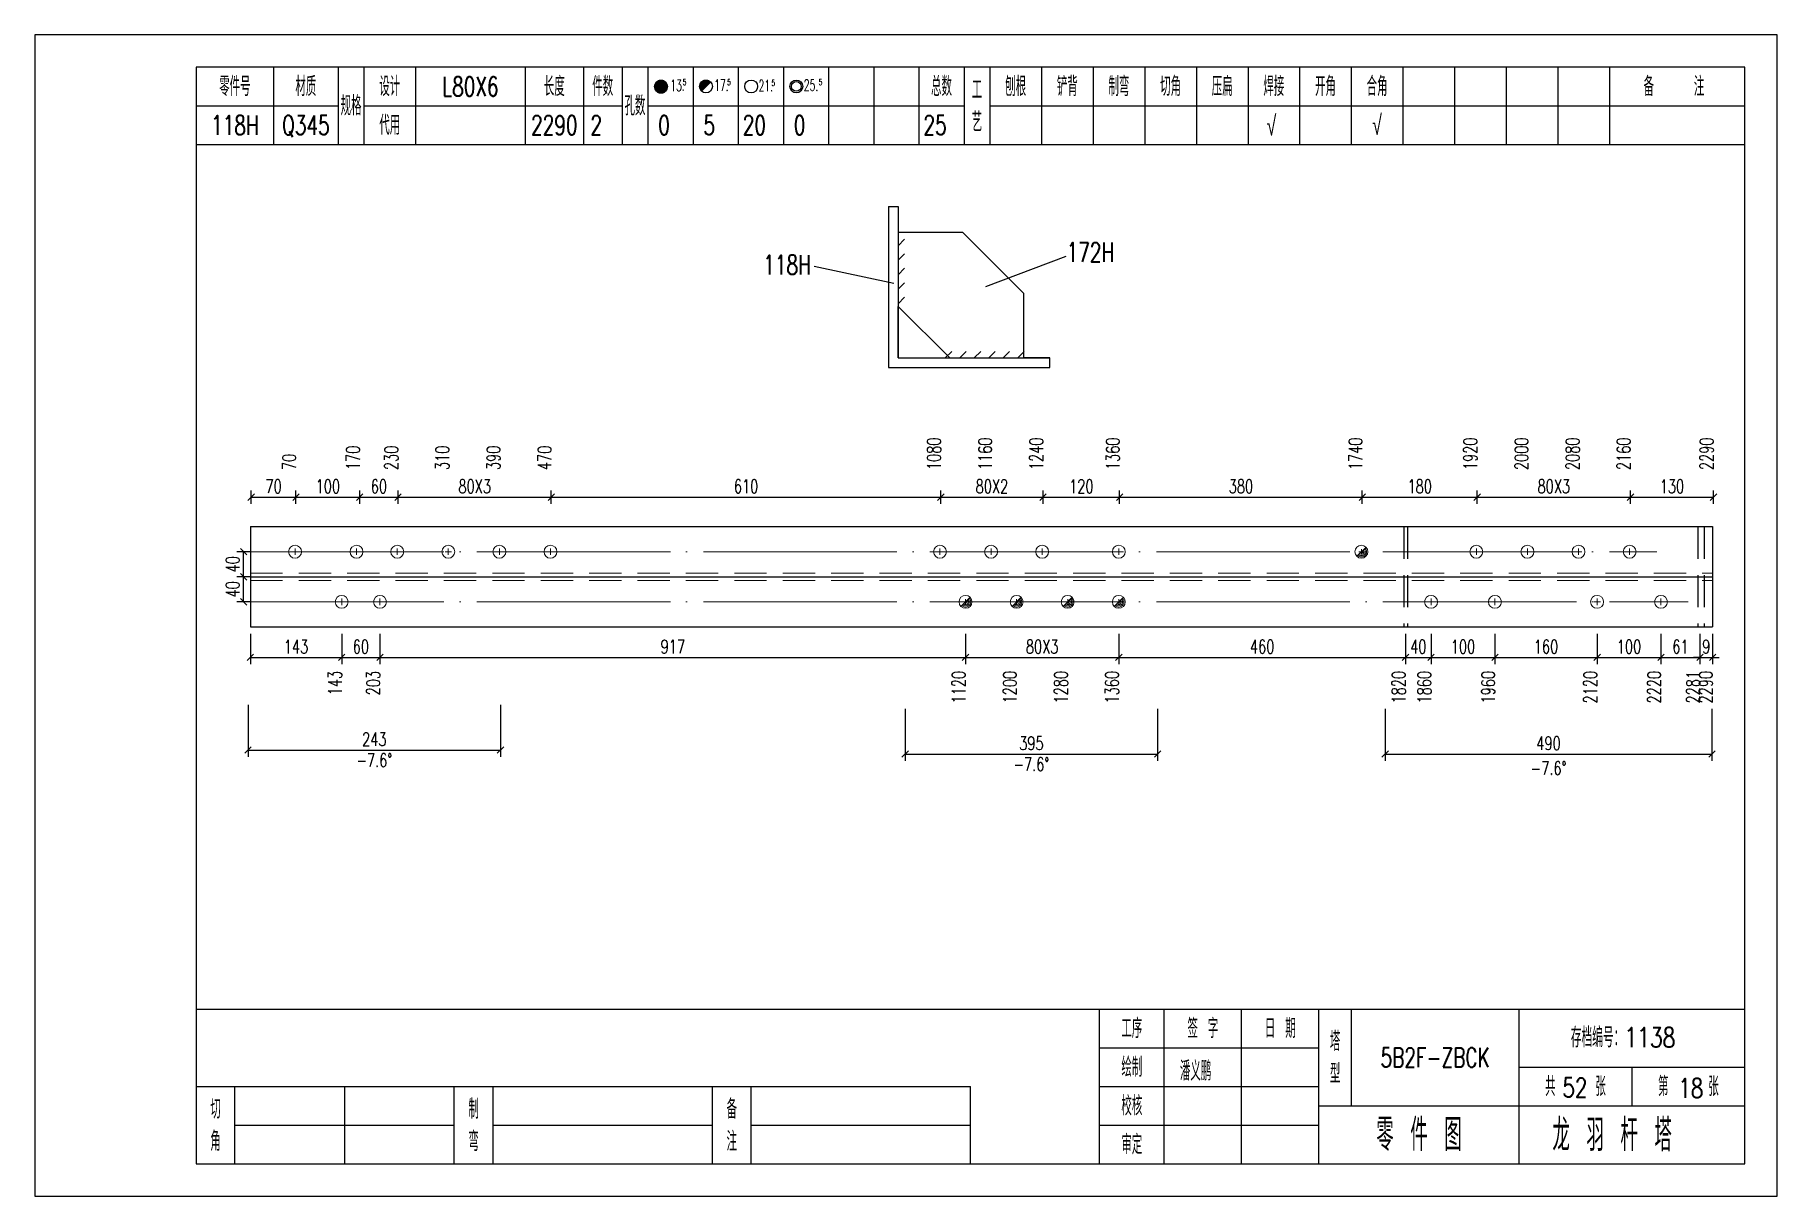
# Model space of a CAD drawing. Header units: millimetres. Extents: x 0 to 30240, y -10896 to -1348.
# Drawn here: x 4590 to 4860, y -1527.9 to -1347.9 of the extents above; entities that cross this region are included whole.
import ezdxf
from ezdxf.enums import TextEntityAlignment as Align

# ---------------------------------------------------------------- set-up
doc = ezdxf.new("R2010")
doc.units = ezdxf.units.MM
doc.header["$LTSCALE"] = 20
doc.header["$PDMODE"] = 1
doc.linetypes.add('DASHDOT2X', pattern=[1.75, 1.5, -0.125, 0, -0.125])
doc.linetypes.add('HIDDEN', pattern=[0.375, 0.25, -0.125])
for name, color, linetype, lineweight in [('1', 7, 'Continuous', 25), ('11', 3, 'Continuous', 13), ('2', 1, 'HIDDEN', 13), ('5', 1, 'Continuous', 13), ('7', 2, 'DASHDOT2X', 13)]:
    doc.layers.add(name, color=color, linetype=linetype, lineweight=lineweight)
doc.styles.get("Standard").update_dxf_attribs({"font": 'simplex', "width": 0.7, "bigfont": 'gbhzfs.shx'})
doc.styles.add('SYMBOL_TXT', font='txt.shx', dxfattribs={"width": 0.6})
doc.styles.add('TITLE_TXT', font='simplex.shx', dxfattribs={"width": 0.75, "height": 2.5, "bigfont": 'gbhzfs.shx'})
doc.dimstyles.get("Standard").update_dxf_attribs({"dimtxt": 2.1, "dimasz": 1, "dimexe": 1.05, "dimexo": 0, "dimgap": 0.63, "dimtad": 1, "dimzin": 0, "dimdsep": 46, "dimtxsty": 'standard', "dimblk": 'OBLIQUE', "dimblk1": 'OBLIQUE', "dimblk2": 'OBLIQUE', "dimcen": 0.09, "dimadec": 0, "dimazin": 0, "dimtfac": 1, "dimtdec": 1, "dimtix": 1, "dimtmove": 0, "dimatfit": 3, "dimfxl": 0, "dimtolj": 1, "dimtzin": 0, "dimarcsym": 0})
pattern_1 = [(0, (-3, 0), (0, 0.0125), [])]

msp = doc.modelspace()

# ---------------------------------------------------------------- texts
at = {"style": 'TITLE_TXT', "width": 0.75}
for s, p in [('52', (4826.734, -1512.53)), ('18', (4844.691, -1512.621))]:
    msp.add_text(s, height=3, dxfattribs=at).set_placement(p)
at = {"layer": '1', "width": 0.7}
for s, p in [('L80X6', (4657.5, -1355.863)), ('118H', (4621, -1361.863)), ('Q345', (4632, -1361.863)), ('2290', (4670.5, -1361.863)), ('2', (4677, -1361.863)), ('0', (4687.5, -1361.863)), ('5', (4694.5, -1361.863)), ('20', (4701.5, -1361.863)), ('0', (4708.5, -1361.863)), ('25', (4729.5, -1361.863)), ('√', (4781.633, -1361.968)), ('√', (4798, -1361.863)), ('118H', (4706.572, -1383.498)), ('172H', (4753.576, -1381.564))]:
    msp.add_text(s, height=3, dxfattribs=at).set_placement(p, align=Align.MIDDLE_CENTER)
for s, p in [('170', (4640.352, -1415.32)), ('230', (4646.289, -1415.32)), ('310', (4654.205, -1415.32)), ('390', (4662.121, -1415.32)), ('470', (4670.038, -1415.32)), ('1080', (4730.398, -1415.32)), ('1160', (4738.314, -1415.32)), ('1240', (4746.231, -1415.32)), ('1360', (4758.105, -1415.32)), ('1740', (4795.707, -1415.32)), ('1920', (4813.518, -1415.32)), ('2000', (4821.434, -1415.32)), ('2080', (4829.35, -1415.32)), ('2160', (4837.266, -1415.32)), ('2290', (4850.13, -1415.32)), ('70', (4630.457, -1415.32))]:
    msp.add_text(s, height=2.1, rotation=90, dxfattribs=at).set_placement(p)
for s, p in [('143', (4637.55, -1446.458)), ('203', (4643.487, -1446.458)), ('1120', (4734.226, -1446.458)), ('1200', (4742.142, -1446.458)), ('1280', (4750.059, -1446.458)), ('1360', (4757.975, -1446.458)), ('1820', (4802.413, -1446.458)), ('1860', (4806.371, -1446.458)), ('1960', (4816.266, -1446.458)), ('2120', (4832.099, -1446.458)), ('2220', (4841.994, -1446.458)), ('2281', (4848.03, -1446.458)), ('2290', (4850, -1446.458))]:
    msp.add_text(s, height=2.1, rotation=90, dxfattribs=at).set_placement(p, align=Align.RIGHT)
for p in [(4642.602, -1459.24), (4744.428, -1459.863), (4824.58, -1460.477)]:
    msp.add_text('-7.6°', height=2.1, dxfattribs=at).set_placement(p, align=Align.TOP_CENTER)
at = {"layer": '1', "insert": (4807, -1506.363), "char_height": 3, "width": 26, "attachment_point": 5}
msp.add_mtext('5B2F-ZBCK', dxfattribs=at)

# ---------------------------------------------------------------- blocks, each defined once
blk = doc.blocks.new('M12_HOLE')
h = blk.add_hatch()
h.set_pattern_fill('LINE', scale=0.1, style=0)
h.set_pattern_definition(pattern_1)
h.paths.add_polyline_path([(-5, 0, 1), (-1, 0, 1)])
at = {"color": 7}
blk.add_circle((-3, 0), 2, dxfattribs=at)
at = {"color": 7, "attachment_point": 1, "style": 'SYMBOL_TXT'}
for s, insert, char_height, width in [('13\\f??|b0|i0|c0|p54;.', (-0.12, 2.11), 3.5, 5.7075), ('5', (3.74, 2.26), 1.8, 2.9309)]:
    blk.add_mtext(s, dxfattribs=dict(at, insert=insert, char_height=char_height, width=width))
blk = doc.blocks.new('M16_HOLE')
h = blk.add_hatch()
h.set_pattern_fill('LINE', scale=0.1, style=0)
h.set_pattern_definition(pattern_1)
h.paths.add_polyline_path([(-1.59, 1.41, 0.668179), (-5, 0, 0.198912), (-4.41, -1.41)])
at = {"color": 7}
blk.add_circle((-3, 0), 2, dxfattribs=at)
at = {"color": 7, "attachment_point": 1, "style": 'SYMBOL_TXT'}
for s, insert, char_height, width in [('17.', (-0.44, 2.13), 3.5, 6.3164), ('5', (3.56, 2.25), 1.8, 1.822)]:
    blk.add_mtext(s, dxfattribs=dict(at, insert=insert, char_height=char_height, width=width))
blk = doc.blocks.new('M20_HOLE')
at = {"color": 7}
blk.add_circle((-3, 0), 2, dxfattribs=at)
at = {"color": 7, "attachment_point": 1, "style": 'SYMBOL_TXT'}
for s, insert, char_height, width in [('21.', (-0.69, 2.01), 3.5, 6.0735), ('5', (3.32, 2.01), 1.8, 1.4576)]:
    blk.add_mtext(s, dxfattribs=dict(at, insert=insert, char_height=char_height, width=width))
blk = doc.blocks.new('M24_HOLE')
at = {"color": 7}
for radius in [2, 1.5]:
    blk.add_circle((-3, 0), radius, dxfattribs=at)
at = {"color": 7, "attachment_point": 1, "style": 'SYMBOL_TXT'}
for s, insert, char_height, width in [('25.', (-0.69, 2.13), 3.5, 2.4294), ('5', (3.93, 2.25), 1.8, 1.9435)]:
    blk.add_mtext(s, dxfattribs=dict(at, insert=insert, char_height=char_height, width=width))
blk = doc.blocks.new('JgCard')
for p, q in [((270, 180), (0, 180)), ((0, 180), (0, 0)), ((270, 0), (270, 180)), ((265, 175), (25, 175)), ((25, 175), (25, 5)), ((37, 175), (37, 163)), ((47, 175), (47, 163)), ((51, 175), (51, 163)), ((59, 175), (59, 163)), ((76, 175), (76, 163)), ((85, 175), (85, 163)), ((91, 175), (91, 163)), ((95, 175), (95, 163)), ((102, 175), (102, 163)), ((109, 175), (109, 163)), ((116, 175), (116, 163)), ((123, 175), (123, 163)), ((130, 175), (130, 163)), ((137, 175), (137, 163)), ((144, 175), (144, 163)), ((148, 175), (148, 163)), ((156, 175), (156, 163)), ((164, 175), (164, 163)), ((172, 175), (172, 163)), ((180, 175), (180, 163)), ((188, 175), (188, 163)), ((196, 175), (196, 163)), ((204, 175), (204, 163)), ((212, 175), (212, 163)), ((220, 175), (220, 163)), ((228, 175), (228, 163)), ((236, 175), (236, 163)), ((244, 175), (244, 163)), ((265, 5), (265, 175)), ((25, 169), (47, 169)), ((51, 169), (91, 169)), ((95, 169), (144, 169)), ((148, 169), (265, 169)), ((25, 163), (265, 163)), ((25, 29), (265, 29)), ((165, 5), (165, 29)), ((175, 5), (175, 29)), ((187, 5), (187, 29)), ((199, 5), (199, 29)), ((204, 29), (204, 14)), ((230, 5), (230, 29)), ((165, 23), (199, 23)), ((230, 20), (265, 20)), ((247.5, 20), (247.5, 14)), ((25, 17), (145, 17)), ((31, 5), (31, 17)), ((48, 17), (48, 5)), ((65, 5), (65, 17)), ((71, 5), (71, 17)), ((105, 5), (105, 17)), ((111, 5), (111, 17)), ((145, 5), (145, 17)), ((165, 17), (199, 17)), ((199, 14), (265, 14)), ((31, 11), (65, 11)), ((71, 11), (105, 11)), ((111, 11), (145, 11)), ((165, 11), (199, 11)), ((25, 5), (265, 5)), ((0, 0), (270, 0))]:
    blk.add_line(p, q)
blk.add_lwpolyline([(96.03, 171.99, -1), (98.03, 171.99, -1)], format="xyb", close=True)
blk.add_point((145, 96))
at = {"xscale": 0.5, "yscale": 0.5, "zscale": 0.5}
for name, p in [('M12_HOLE', (98.53, 171.99)), ('M16_HOLE', (105.5, 172)), ('M20_HOLE', (112.5, 172)), ('M24_HOLE', (119.5, 172))]:
    blk.add_blockref(name, p, dxfattribs=at)
at = {"style": 'TITLE_TXT', "width": 0.75}
for s, height, p in [('存档编号：1138', 3.076, (238.02, 23.07)), ('潘义鹏', 3, (177.45, 17.91)), ('龙 羽 杆 塔', 5, (235.17, 6.97))]:
    blk.add_text(s, height=height, dxfattribs=at).set_placement(p)
at = {"attachment_point": 5, "style": 'TITLE_TXT'}
for s, insert, char_height, width in [('零件号', (31, 172), 3, 15), ('材质', (42, 172), 3, 8), ('设计', (55, 172), 3, 8), ('长度', (80.5, 172), 3, 8), ('件数', (88, 172), 3, 6), ('总数', (140.5, 172), 3, 7), ('工\\P艺', (146, 169), 3, 4), ('刨根', (152, 172), 3, 8), ('铲背', (160, 172), 3, 8), ('制弯', (168, 172), 3, 8), ('切角', (176, 172), 3, 8), ('压扁', (184, 172), 3, 8), ('焊接', (192, 172), 3, 8), ('开角', (200, 172), 3, 8), ('合角', (208, 172), 3, 8), ('备    注', (254, 172), 3, 22), ('规格', (49, 169), 3, 4), ('孔数', (93, 169), 3, 4), ('代用', (55, 166), 3, 8), ('工序', (170, 26), 3, 10), ('签 字', (181, 26), 3, 12), ('日 期', (193, 26), 3, 12), ('塔\\P型', (201.5, 21.5), 3, 5), ('绘制', (170, 20), 3, 10), ('共    张', (238.75, 17), 3, 17.5), ('第    张', (256.25, 17), 3, 17.5), ('切\\P角', (28, 11), 3, 6), ('制\\P弯', (68, 11), 3, 6), ('备\\P注', (108, 11), 3, 6), ('校核', (170, 14), 3, 10), ('零 件 图', (214.5, 9.5), 5, 31), ('审定', (170, 8), 3, 10)]:
    blk.add_mtext(s, dxfattribs=dict(at, insert=insert, char_height=char_height, width=width))
blk = doc.blocks.new('M20')
for p, q in [((-0.5, 0), (0.5, 0)), ((0, -0.5), (0, 0.5))]:
    blk.add_line(p, q)
blk.add_circle((0, 0), 1)
blk = doc.blocks.new('M16')
for p, q in [((-0.71, -0.71), (0.71, 0.71)), ((-0.4, 0), (0.4, 0)), ((0, 0.4), (0, -0.4))]:
    blk.add_line(p, q)
blk.add_circle((0, 0), 1)
for radius in [0.8, 0.6, 0.4, 0.2]:
    blk.add_arc((0, 0), radius, 225, 45)
blk = doc.blocks.new('_Oblique')
at = {"color": 0, "linetype": 'ByBlock', "lineweight": -2}
blk.add_line((-0.5, -0.5), (0.5, 0.5), dxfattribs=at)
blk = doc.blocks.new('*D265')
at = {"layer": '11', "color": 0, "lineweight": -2}
for p, q in [((4848.03, -1440.68), (4848.03, -1445.41)), ((4850, -1440.68), (4850, -1445.41)), ((4848.03, -1444.36), (4847.03, -1444.36)), ((4848.03, -1444.36), (4850, -1444.36)), ((4850, -1444.36), (4851, -1444.36))]:
    blk.add_line(p, q, dxfattribs=at)
at = {"layer": 'Defpoints', "color": 0}
for p in [(4848.03, -1440.68), (4850, -1440.68), (4850, -1444.36)]:
    blk.add_point(p, dxfattribs=at)
at = {"layer": '11', "color": 0, "lineweight": -2}
blk.add_blockref('_Oblique', (4848.03, -1444.36), dxfattribs=at)
at = {"layer": '11', "color": 0, "lineweight": -2, "rotation": 180}
blk.add_blockref('_Oblique', (4850, -1444.36), dxfattribs=at)
at = {"layer": '11', "color": 0, "insert": (4849.01, -1442.68), "char_height": 2.1, "attachment_point": 5}
blk.add_mtext('\\A1;9', dxfattribs=at)

# ---------------------------------------------------------------- dimensions: what is measured, and where the dimension line sits
at = {"layer": '1'}
for base, p1, p2 in [((4622.35, -1427.978), (4623.35, -1431.863), (4623.35, -1427.978)), ((4622.35, -1431.863), (4623.35, -1435.748), (4623.35, -1431.863))]:
    msp.add_linear_dim(base=base, p1=p1, p2=p2, angle=90, text='40', dimstyle='standard', dxfattribs=at).render()
for base, p1, p2, text in [((4662.159, -1458.715), (4623.045, -1451.715), (4662.159, -1451.715), '243'), ((4763.985, -1459.338), (4724.871, -1452.338), (4763.985, -1452.338), '395'), ((4849.894, -1459.338), (4799.246, -1452.338), (4849.894, -1452.338), '490')]:
    msp.add_linear_dim(base=base, p1=p1, p2=p2, text=text, dimstyle='standard', dxfattribs=at).render()
at = {"layer": '11'}
for base, p1, p2, text in [((4630.457, -1419.52), (4623.53, -1420.57), (4630.457, -1420.57), '70'), ((4640.352, -1419.52), (4630.457, -1420.57), (4640.352, -1420.57), '100'), ((4646.289, -1419.52), (4640.352, -1420.57), (4646.289, -1420.57), '60'), ((4670.038, -1419.52), (4646.289, -1420.57), (4670.038, -1420.57), '80X3'), ((4730.398, -1419.52), (4670.038, -1420.57), (4730.398, -1420.57), '610'), ((4746.231, -1419.52), (4730.398, -1420.57), (4746.231, -1420.57), '80X2'), ((4758.105, -1419.52), (4746.231, -1420.57), (4758.105, -1420.57), '120'), ((4795.707, -1419.52), (4758.105, -1420.57), (4795.707, -1420.57), '380'), ((4813.518, -1419.52), (4795.707, -1420.57), (4813.518, -1420.57), '180'), ((4837.266, -1419.52), (4813.518, -1420.57), (4837.266, -1420.57), '80X3'), ((4850.13, -1419.52), (4837.266, -1420.57), (4850.13, -1420.57), '130'), ((4637.55, -1444.358), (4623.4, -1440.683), (4637.55, -1440.683), '143'), ((4643.487, -1444.358), (4637.55, -1440.683), (4643.487, -1440.683), '60'), ((4734.226, -1444.358), (4643.487, -1440.683), (4734.226, -1440.683), '917'), ((4757.975, -1444.358), (4734.226, -1440.683), (4757.975, -1440.683), '80X3'), ((4802.413, -1444.358), (4757.975, -1440.683), (4802.413, -1440.683), '460'), ((4806.371, -1444.358), (4802.413, -1440.683), (4806.371, -1440.683), '40'), ((4816.266, -1444.358), (4806.371, -1440.683), (4816.266, -1440.683), '100'), ((4832.099, -1444.358), (4816.266, -1440.683), (4832.099, -1440.683), '160'), ((4841.994, -1444.358), (4832.099, -1440.683), (4841.994, -1440.683), '100'), ((4848.03, -1444.358), (4841.994, -1440.683), (4848.03, -1440.683), '61')]:
    msp.add_linear_dim(base=base, p1=p1, p2=p2, text=text, dimstyle='standard', dxfattribs=at).render()
dim = msp.add_linear_dim(base=(4850, -1444.358), p1=(4848.03, -1440.683), p2=(4850, -1440.683), text='9', dimstyle='standard', dxfattribs=at)
dim.commit()
dim.dimension.update_dxf_attribs({"geometry": '*D265', "text_midpoint": (4849.015, -1442.678)})

# ---------------------------------------------------------------- linework, layer by layer
at = {"layer": '1'}
for p, q in [((4722.275, -1374.444), (4722.275, -1399.444)), ((4722.275, -1374.444), (4723.775, -1374.444)), ((4723.775, -1374.444), (4723.775, -1397.944)), ((4723.775, -1374.444), (4723.775, -1378.444)), ((4723.775, -1378.444), (4733.775, -1378.444)), ((4723.775, -1380.554), (4724.775, -1379.554)), ((4743.275, -1387.944), (4733.775, -1378.444)), ((4723.775, -1382.799), (4724.775, -1381.799)), ((4737.349, -1386.876), (4749.802, -1382.156)), ((4723.09, -1386.395), (4710.765, -1383.79)), ((4723.775, -1385.044), (4724.775, -1384.044)), ((4723.775, -1387.289), (4724.775, -1386.289)), ((4723.775, -1389.534), (4724.775, -1388.534)), ((4723.775, -1397.944), (4723.775, -1389.944)), ((4731.775, -1397.944), (4723.775, -1389.944)), ((4743.275, -1397.944), (4743.275, -1387.944)), ((4723.775, -1397.944), (4723.775, -1393.944)), ((4723.775, -1397.944), (4747.275, -1397.944)), ((4723.775, -1397.944), (4731.775, -1397.944)), ((4731.081, -1397.944), (4732.081, -1396.944)), ((4733.326, -1397.944), (4734.326, -1396.944)), ((4735.571, -1397.944), (4736.571, -1396.944)), ((4737.816, -1397.944), (4738.816, -1396.944)), ((4740.061, -1397.944), (4741.061, -1396.944)), ((4742.306, -1397.944), (4743.306, -1396.944)), ((4747.275, -1397.944), (4743.275, -1397.944)), ((4747.275, -1399.444), (4747.275, -1397.944)), ((4722.275, -1399.444), (4747.275, -1399.444)), ((4623.4, -1424.093), (4623.4, -1439.633)), ((4623.4, -1424.093), (4850, -1424.093)), ((4850, -1424.093), (4850, -1439.633)), ((4623.4, -1431.863), (4850, -1431.863)), ((4623.4, -1439.633), (4850, -1439.633))]:
    msp.add_line(p, q, dxfattribs=at)
at = {"layer": '1', "linetype": 'HIDDEN'}
for p, q in [((4802.157, -1424.093), (4802.157, -1439.633)), ((4802.71, -1424.093), (4802.71, -1439.633)), ((4847.733, -1424.093), (4847.733, -1439.633)), ((4848.687, -1424.093), (4848.687, -1439.633))]:
    msp.add_line(p, q, dxfattribs=at)
at = {"layer": '2'}
for p, q in [((4623.4, -1431.28), (4850, -1431.28)), ((4623.4, -1432.446), (4850, -1432.446))]:
    msp.add_line(p, q, dxfattribs=at)
at = {"layer": '7'}
for p, q in [((4623.4, -1427.978), (4841.336, -1427.978)), ((4623.4, -1435.748), (4846.194, -1435.748))]:
    msp.add_line(p, q, dxfattribs=at)

# ---------------------------------------------------------------- block references
at = {"layer": '1'}
msp.add_blockref('JgCard', (4590, -1527.863), dxfattribs=at)
at = {"layer": '5'}
for name, p in [('M20', (4630.327, -1427.978)), ('M20', (4639.85, -1427.978)), ('M20', (4646.159, -1427.978)), ('M20', (4654.075, -1427.978)), ('M20', (4661.991, -1427.978)), ('M20', (4669.907, -1427.978)), ('M20', (4730.268, -1427.978)), ('M20', (4738.184, -1427.978)), ('M20', (4746.1, -1427.978)), ('M20', (4757.975, -1427.978)), ('M16', (4795.576, -1427.978)), ('M20', (4813.388, -1427.978)), ('M20', (4821.304, -1427.978)), ('M20', (4829.22, -1427.978)), ('M20', (4837.136, -1427.978)), ('M20', (4637.55, -1435.748)), ('M20', (4643.487, -1435.748)), ('M16', (4734.226, -1435.748)), ('M16', (4742.142, -1435.748)), ('M16', (4750.059, -1435.748)), ('M16', (4757.975, -1435.748)), ('M20', (4806.371, -1435.748)), ('M20', (4816.266, -1435.748)), ('M20', (4832.099, -1435.748)), ('M20', (4841.994, -1435.748))]:
    msp.add_blockref(name, p, dxfattribs=at)

msp.set_redraw_order([(e.dxf.handle, doc.entitydb.next_handle()) for e in msp.query("TEXT MTEXT ATTDEF DIMENSION ARC_DIMENSION")])  # texts and dimensions are drawn at this point

doc.saveas('drawing.dxf')
